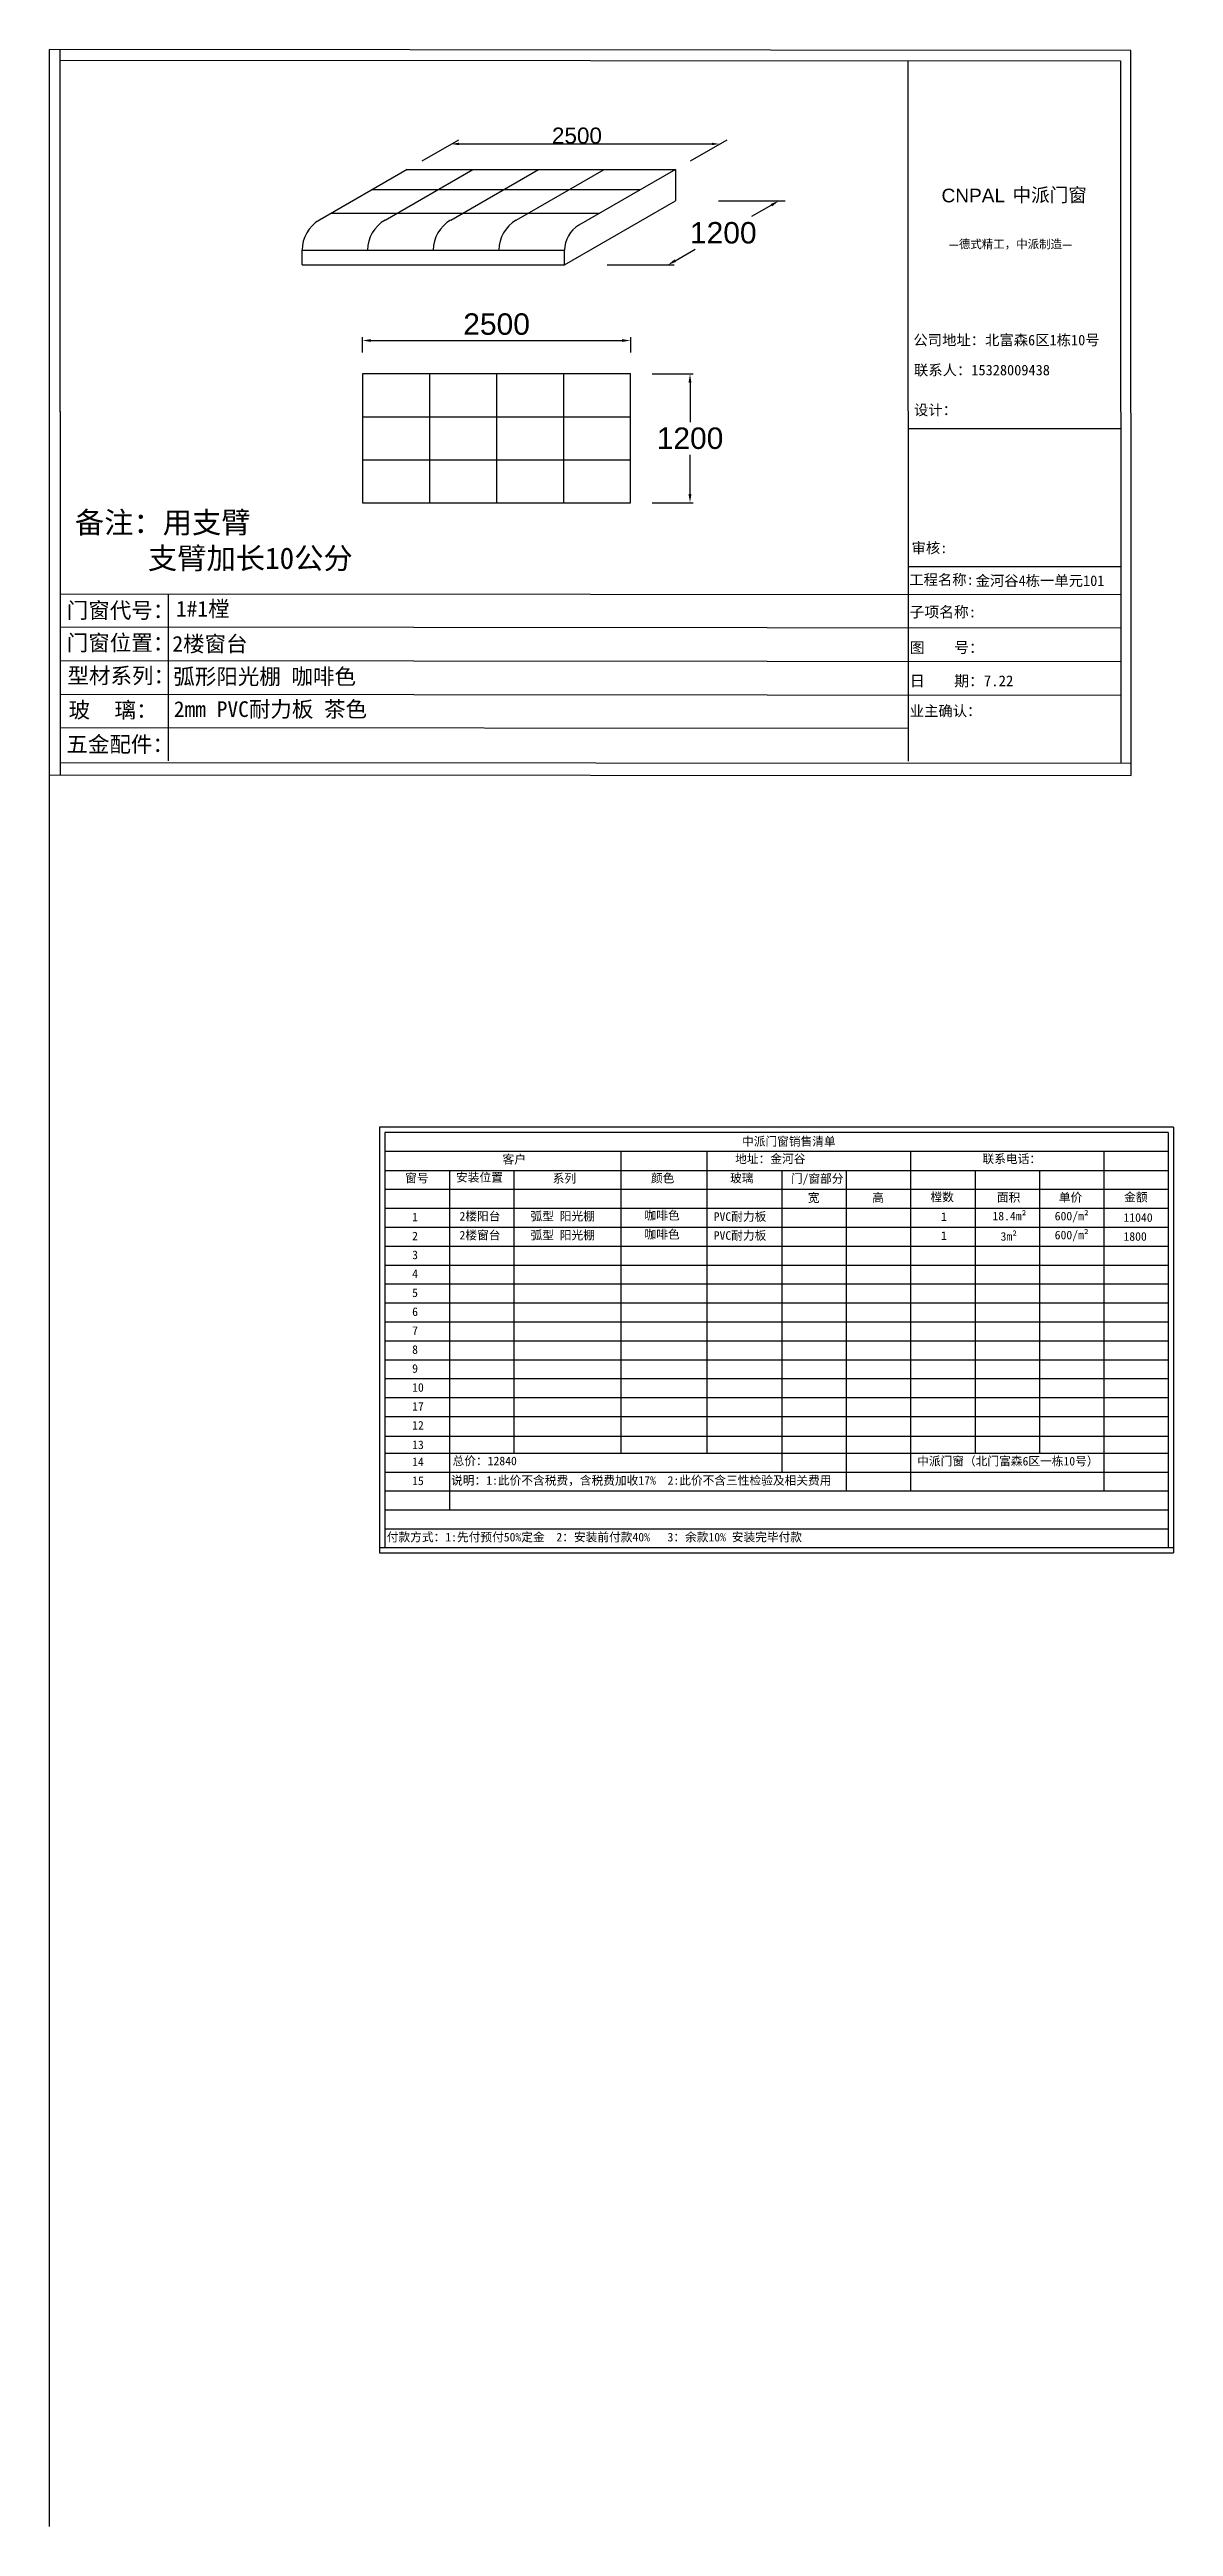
# Model space of a CAD drawing. Header units: inches. Extents: x -138455 to 599497, y -747149 to 13167.
# Drawn here: x 352970 to 363447, y -277090 to -254003 of the extents above; entities that cross this region are included whole.
import ezdxf

# ---------------------------------------------------------------- set-up
doc = ezdxf.new("R2010")
doc.units = ezdxf.units.IN
doc.header["$MEASUREMENT"] = 0
doc.header["$PDMODE"] = 35
doc.header["$PDSIZE"] = -3
doc.layers.add('0 @ 1', color=7, linetype='Continuous')
doc.styles.add('Annotative', font='arialbd.ttf')
doc.styles.add('MtXpl_', font='')
doc.styles.get("Standard").update_dxf_attribs({"font": 'arial.ttf'})
doc.styles.get('MtXpl_').set_extended_font_data('SimSun')
doc.dimstyles.get("Standard").update_dxf_attribs({"dimtxt": 80, "dimasz": 70, "dimexe": 40, "dimexo": 80, "dimgap": 0, "dimtad": 1, "dimtih": 1, "dimtoh": 1, "dimdec": 0, "dimzin": 0, "dimdsep": 46, "dimtxsty": 'Standard', "dimcen": 0.09, "dimadec": 0, "dimazin": 0, "dimtfac": 1, "dimtdec": 0, "dimtofl": 0, "dimtmove": 0, "dimatfit": 3, "dimfxl": 0, "dimtolj": 1, "dimtzin": 0, "dimarcsym": 0})

msp = doc.modelspace()

# ---------------------------------------------------------------- texts
msp.add_text('CNPAL', height=127.3).set_placement((361284.3, -255426.9))
at = {"style": 'MtXpl_'}
for s, height, p in [('中派门窗', 127.3, (361945.3, -255421.6)), ('—德式精工，中派制造—', 78.337, (361350.9, -255856)), ('公司地址：北富森6区1栋10号', 97.921, (361022.6, -256759.3)), ('联系人：15328009438', 97.921, (361028, -257039.2)), ('设计：', 97.92, (361028.1, -257410.8)), ('审核:', 97.92, (361005.3, -258696.7)), ('工程名称:', 97.92, (360984, -258993)), ('金河谷4栋一单元101', 97.921, (361602.2, -259002.6)), ('子项名称:', 101.19, (360986.4, -259295.5)), ('图    号：', 101.19, (360989.3, -259627.4)), ('日    期：7.22', 101.186, (360989.6, -259937.4)), ('业主确认：', 97.92, (360988.2, -260216.5))]:
    msp.add_text(s, height=height, dxfattribs=at).set_placement(p)
at = {"layer": '0 @ 1', "style": 'Annotative'}
for s, p in [('门窗代号：', (353130.7, -259303.3)), ('门窗位置：', (353130.7, -259605.9)), ('型材系列：', (353136.9, -259911.6)), ('玻    璃：', (353147.2, -260232.1)), ('五金配件：', (353127.1, -260551.5))]:
    msp.add_text(s, height=146.88, dxfattribs=at).set_placement(p)
at = {"layer": '0 @ 1', "attachment_point": 1, "style": 'Annotative'}
for s, width, insert, char_height in [('{\\fSimSun|b1|i0|c134|p2;备注：用支臂\\P     支臂加长10公分}', 10343.614, (353206.5, -258310.7), 200), ('{\\fSimSun|b1|i0|c134|p2;1#1樘}', 4396.385, (354147.8, -259141.5), 146.881), ('{\\fSimSun|b1|i0|c134|p2;2楼窗台}', 7291.037, (354115, -259468.7), 146.881), ('{\\fSimSun|b1|i0|c134|p2;弧形阳光棚 咖啡色}', 8107.921, (354123.5, -259773.7), 146.881), ('{\\fSimSun|b1|i0|c134|p2;2mm PVC耐力板 茶色 }', 6587.2, (354128.2, -260077.2), 146.881), ('{\\fSimSun|b1|i0|c134|p2;客户}', 485.592, (357192.9, -264306.9), 80), ('{\\fSimSun|b1|i0|c134|p2;地址：金河谷}', 1564.514, (359361.1, -264302.7), 80), ('{\\fSimSun|b1|i0|c134|p2;中派门窗销售清单}', 1381.442, (359425.3, -264140.2), 80), ('{\\fSimSun|b1|i0|c134|p2;联系电话：}', 603.897, (361666.7, -264303), 80), ('{\\fSimSun|b1|i0|c134|p2;窗号}', 485.592, (356285.3, -264482.7), 80), ('{\\fSimSun|b1|i0|c134|p2;安装位置}', 485.592, (356759.2, -264475.6), 80), ('{\\fSimSun|b1|i0|c134|p2;系列}', 485.592, (357660.1, -264484.9), 80), ('{\\fSimSun|b1|i0|c134|p2;颜色}', 485.592, (358576, -264483), 80), ('{\\fSimSun|b1|i0|c134|p2;玻璃}', 485.592, (359313.5, -264483), 80), ('{\\fSimSun|b1|i0|c134|p2;门/窗部分}', 603.897, (359879.8, -264486.9), 80), ('{\\fSimSun|b1|i0|c134|p2;宽}', 603.897, (360038.2, -264665.7), 80), ('{\\fSimSun|b1|i0|c134|p2;高}', 603.897, (360638.2, -264665.7), 80), ('{\\fSimSun|b1|i0|c134|p2;樘数}', 603.897, (361181.6, -264658.6), 80), ('{\\fSimSun|b1|i0|c134|p2;面积}', 603.897, (361800.1, -264662.5), 80), ('{\\fSimSun|b1|i0|c134|p2;单价}', 603.897, (362377.8, -264662.5), 80), ('{\\fSimSun|b1|i0|c134|p2;金额}', 603.897, (362986.5, -264659.7), 80), ('{\\fSimSun|b1|i0|c134|p2;2}', 485.592, (356349.7, -265021.5), 80), ('{\\fSimSun|b1|i0|c134|p2;1}', 485.592, (356349.7, -264845), 80), ('{\\fSimSun|b1|i0|c134|p2;2楼阳台}', 921.091, (356791.2, -264837.7), 80), ('{\\fSimSun|b1|i0|c134|p2;2楼窗台}', 921.091, (356791.2, -265014.2), 80), ('{\\fSimSun|b1|i0|c134|p2;弧型 阳光棚}', 921.091, (357453.3, -264837.7), 80), ('{\\fSimSun|b1|i0|c134|p2;弧型 阳光棚}', 921.091, (357453.3, -265014.2), 80), ('{\\fSimSun|b1|i0|c134|p2;咖啡色}', 840.838, (358516.2, -264830), 80), ('{\\fSimSun|b1|i0|c134|p2;咖啡色}', 840.838, (358516.2, -265006.5), 80), ('{\\fSimSun|b1|i0|c134|p2; PVC耐力板}', 753.781, (359106.4, -264840.9), 80), ('{\\fSimSun|b1|i0|c134|p2; PVC耐力板}', 753.781, (359106.4, -265017.3), 80), ('{\\fSimSun|b1|i0|c134|p2;1}', 753.781, (361279, -264841.5), 80), ('{\\fSimSun|b1|i0|c134|p2;1}', 753.781, (361279, -265018), 80), ('{\\fSimSun|b1|i0|c134|p2;18.4m²}', 753.781, (361759.1, -264835.9), 80), ('{\\fSimSun|b1|i0|c134|p2;3m²}', 753.781, (361835.1, -265025.5), 80), ('{\\fSimSun|b1|i0|c134|p2;600/m²}', 753.781, (362339.5, -264835.9), 80), ('{\\fSimSun|b1|i0|c134|p2;600/m²}', 753.781, (362339.5, -265012.4), 80), ('{\\fSimSun|b1|i0|c134|p2;11040}', 753.781, (362980.4, -264849.6), 80), ('{\\fSimSun|b1|i0|c134|p2;1800}', 753.781, (362980.4, -265026), 80), ('{\\fSimSun|b1|i0|c134|p2;3}', 485.592, (356349.7, -265197.9), 80), ('{\\fSimSun|b1|i0|c134|p2;4}', 485.592, (356349.7, -265374.4), 80), ('{\\fSimSun|b1|i0|c134|p2;5}', 485.592, (356349.7, -265550.9), 80), ('{\\fSimSun|b1|i0|c134|p2;6}', 485.592, (356349.7, -265727.3), 80), ('{\\fSimSun|b1|i0|c134|p2;7}', 485.592, (356349.7, -265903.8), 80), ('{\\fSimSun|b1|i0|c134|p2;8}', 485.592, (356349.7, -266080.3), 80), ('{\\fSimSun|b1|i0|c134|p2;9}', 485.592, (356349.7, -266256.8), 80), ('{\\fSimSun|b1|i0|c134|p2;10}', 485.592, (356349.7, -266433.2), 80), ('{\\fSimSun|b1|i0|c134|p2;17}', 485.592, (356349.7, -266609.7), 80), ('{\\fSimSun|b1|i0|c134|p2;12}', 485.592, (356349.7, -266786.2), 80), ('{\\fSimSun|b1|i0|c134|p2;13}', 485.592, (356349.7, -266967.9), 80), ('{\\fSimSun|b1|i0|c134|p2;总价：12840}', 2423.77, (356726.4, -267118.3), 80), ('{\\fSimSun|b1|i0|c134|p2;中派门窗（北门富森6区一栋10号）}', 1756.126, (361057.5, -267120.7), 80), ('{\\fSimSun|b1|i0|c134|p2;14}', 485.592, (356349.7, -267127.1), 80), ('{\\fSimSun|b1|i0|c134|p2;15}', 485.592, (356349.7, -267303.6), 80), ('{\\fSimSun|b1|i0|c134|p2;说明：1:此价不含税费，含税费加收17%  2:此价不含三性检验及相关费用}', 3920.385, (356713, -267300.1), 80), ('{\\fSimSun|b1|i0|c134|p2;付款方式：1:先付预付50%定金  2：安装前付款40%   3：余款10% 安装完毕付款}', 6510.182, (356113, -267828.5), 80)]:
    msp.add_mtext_dynamic_manual_height_columns(s, width=width, gutter_width=903.5, heights=[0], dxfattribs=dict(at, insert=insert, char_height=char_height))

# ---------------------------------------------------------------- blocks, each defined once
blk = doc.blocks.new('*D18')
at = {"color": 0, "lineweight": -2, "transparency": 16777216}
for p, q in [((356443, -255040), (356785, -254843)), ((356785, -254883), (359145, -254883)), ((358943, -255040), (359285, -254843))]:
    blk.add_line(p, q, dxfattribs=at)
at = {"color": 0, "transparency": 16777216}
for points in [[(356785, -254871), (356785, -254894), (356715, -254883)], [(359145, -254871), (359145, -254894), (359215, -254883)]]:
    blk.add_solid(points, dxfattribs=at)
at = {"layer": 'Defpoints', "color": 0, "transparency": 16777216}
for p in [(359215, -254883), (356305, -255120), (358805, -255120)]:
    blk.add_point(p, dxfattribs=at)
at = {"color": 0, "transparency": 16777216, "insert": (357886, -254806), "char_height": 150, "attachment_point": 5}
blk.add_mtext('\\A1;2500', dxfattribs=at)
blk = doc.blocks.new('*D961')
at = {"color": 0, "lineweight": -2, "transparency": 16777216}
for p, q in [((359205, -255413), (359828, -255413)), ((359699, -255453), (359514, -255560)), ((358169, -256011), (358793, -256011)), ((358802, -255971), (358987, -255864))]:
    blk.add_line(p, q, dxfattribs=at)
at = {"color": 0, "transparency": 16777216}
for points in [[(359692, -255442), (359705, -255465), (359768, -255413)], [(358795, -255959), (358809, -255982), (358733, -256011)]]:
    blk.add_solid(points, dxfattribs=at)
at = {"layer": 'Defpoints', "color": 0, "transparency": 16777216}
for p in [(358805, -255413), (359768, -255413), (357769, -256011)]:
    blk.add_point(p, dxfattribs=at)
at = {"color": 0, "transparency": 16777216, "insert": (359250, -255712), "char_height": 200, "attachment_point": 5}
blk.add_mtext('\\A1;1200', dxfattribs=at)
blk = doc.blocks.new('*D962')
at = {"color": 0, "lineweight": -2, "transparency": 16777216}
for p, q in [((355887, -256827), (355887, -256685)), ((355967, -256715), (358307, -256715)), ((358387, -256827), (358387, -256685))]:
    blk.add_line(p, q, dxfattribs=at)
at = {"color": 0, "transparency": 16777216}
for points in [[(355967, -256702), (355967, -256728), (355887, -256715)], [(358307, -256702), (358307, -256728), (358387, -256715)]]:
    blk.add_solid(points, dxfattribs=at)
at = {"layer": 'Defpoints', "color": 0, "transparency": 16777216}
for p in [(358387, -256715), (355887, -257027), (358387, -257027)]:
    blk.add_point(p, dxfattribs=at)
at = {"color": 0, "transparency": 16777216, "insert": (357137, -256563), "char_height": 200, "attachment_point": 5}
blk.add_mtext('\\A1;2500', dxfattribs=at)
blk = doc.blocks.new('*D963')
at = {"color": 0, "lineweight": -2, "transparency": 16777216}
for p, q in [((358587, -257027), (358970, -257027)), ((358940, -257107), (358940, -257475)), ((358940, -258147), (358940, -257779)), ((358587, -258227), (358970, -258227))]:
    blk.add_line(p, q, dxfattribs=at)
at = {"color": 0, "transparency": 16777216}
for points in [[(358926, -257107), (358953, -257107), (358940, -257027)], [(358926, -258147), (358953, -258147), (358940, -258227)]]:
    blk.add_solid(points, dxfattribs=at)
at = {"layer": 'Defpoints', "color": 0, "transparency": 16777216}
for p in [(358387, -257027), (358387, -258227), (358940, -258227)]:
    blk.add_point(p, dxfattribs=at)
at = {"color": 0, "transparency": 16777216, "insert": (358940, -257627), "char_height": 200, "attachment_point": 5}
blk.add_mtext('\\A1;1200', dxfattribs=at)

# ---------------------------------------------------------------- dimensions: what is measured, and where the dimension line sits
dim = msp.add_linear_dim(base=(359215.4, -254882.6), p1=(356304.8, -255119.6), p2=(358804.8, -255119.6), angle=0, dimstyle='Standard', override={"dimtxt": 150})
dim.commit()
dim.dimension.update_dxf_attribs({"geometry": '*D18', "text_midpoint": (357885.5, -254882.6), "dimtype": 161})
dim = msp.add_aligned_dim(p1=(357769.5, -256010.8), p2=(358804.8, -255413.1), distance=-481.6, text='1200', dimstyle='Standard', override={"dimtxt": 200, "dimasz": 80, "dimexe": 30, "dimexo": 200, "dimgap": 50})
dim.commit()
dim.dimension.update_dxf_attribs({"geometry": '*D961', "text_midpoint": (359250.4, -255711.9)})
dim = msp.add_linear_dim(base=(358386.5, -256715), p1=(355886.5, -257026.9), p2=(358386.5, -257026.9), dimstyle='Standard', override={"dimtxt": 200, "dimasz": 80, "dimexe": 30, "dimexo": 200, "dimgap": 50})
dim.commit()
dim.dimension.update_dxf_attribs({"geometry": '*D962', "text_midpoint": (357136.5, -256562.9)})
dim = msp.add_linear_dim(base=(358939.6, -258226.9), p1=(358386.5, -257026.9), p2=(358386.5, -258226.9), angle=90, dimstyle='Standard', override={"dimtxt": 200, "dimasz": 80, "dimexe": 30, "dimexo": 200, "dimgap": 50})
dim.commit()
dim.dimension.update_dxf_attribs({"geometry": '*D963', "text_midpoint": (358939.6, -257626.9)})

# ---------------------------------------------------------------- linework, layer by layer
for p, q in [((352969.6, -277090.1), (352969.6, -254002.7)), ((363050.1, -254011.5), (352969.6, -254002.7)), ((352970.8, -260763.9), (352969.6, -254002.7)), ((353070.8, -260764), (353069.6, -254002.8)), ((353069.6, -254100.4), (362952.7, -254109.1)), ((353070.8, -260642.6), (353069.6, -254109)), ((360971.7, -254109.1), (360972.8, -260634.5)), ((362952.7, -254109.1), (362956.2, -260654)), ((363051.4, -260770.2), (363050.1, -254011.5)), ((356304.8, -255119.6), (355485.9, -255592.4)), ((355977.7, -255308.5), (358477.7, -255308.5)), ((356097.4, -255592.4), (356916.3, -255119.6)), ((356304.8, -255119.6), (358804.8, -255119.6)), ((356708.9, -255592.4), (357527.8, -255119.6)), ((357320.4, -255592.4), (358139.3, -255119.6)), ((358804.8, -255119.6), (357904.8, -255639.3)), ((358804.8, -255119.6), (358804.8, -255413.1)), ((355598.6, -255527.4), (358098.6, -255527.4)), ((357769.5, -256010.8), (358804.8, -255413.1)), ((355323.6, -256010.8), (355323.6, -255873.6)), ((355323.6, -255873.6), (357769.5, -255873.6)), ((355323.6, -256010.8), (357769.5, -256010.8)), ((357769.5, -256010.8), (357769.5, -255873.6)), ((358386.5, -257026.9), (355886.5, -257026.9)), ((355886.5, -257026.9), (355886.5, -258226.9)), ((356511.5, -257026.9), (356511.5, -258226.9)), ((357136.5, -257026.9), (357136.5, -258226.9)), ((357761.5, -257026.9), (357761.5, -258226.9)), ((358386.5, -258226.9), (358386.5, -257026.9)), ((355886.5, -257426.9), (358386.5, -257426.9)), ((360971.7, -257536.1), (362952.7, -257536.1)), ((355886.5, -257826.9), (358386.5, -257826.9)), ((355886.5, -258226.9), (358386.5, -258226.9)), ((360972.8, -258821), (362953.9, -258821)), ((353070.8, -259074.6), (362953.9, -259083.3)), ((354074.7, -259075.7), (354075.1, -260632.6)), ((353070.8, -259385), (362953.9, -259393.8)), ((353070.8, -259697.7), (362953.9, -259706.4)), ((353070.8, -260012.7), (362953.9, -260021.4)), ((353070.8, -260321.3), (360972.8, -260328.9)), ((353070.8, -260647.9), (363051.4, -260654.1)), ((352970.8, -260763.9), (363051.4, -260770.2)), ((363446.6, -264047.7), (356046.6, -264047.7)), ((356046.6, -264047.7), (356046.6, -268016.1)), ((363396.6, -264097.7), (356096.6, -264097.7)), ((356096.6, -264097.7), (356096.6, -267966.1)), ((363396.6, -264097.7), (363396.6, -267966.1)), ((363446.6, -264047.7), (363446.6, -268016.1)), ((363396.6, -264273.7), (356096.6, -264273.7)), ((358296.6, -264273.7), (358296.6, -266038.4)), ((359096.6, -264273.7), (359096.6, -266567.8)), ((360996.6, -264273.7), (360996.6, -267438.1)), ((362796.6, -264273.7), (362796.6, -266038.4)), ((356096.6, -264450.1), (363396.6, -264450.1)), ((356696.6, -264450.1), (356696.6, -266038.4)), ((357296.6, -264450.1), (357296.6, -266038.4)), ((359796.6, -264450.1), (359796.6, -266567.8)), ((360396.6, -264450.1), (360396.6, -267438.1)), ((361596.6, -264450.1), (361596.6, -267085.2)), ((362196.6, -264450.1), (362196.6, -266038.4)), ((356096.6, -264626.6), (363396.6, -264626.6)), ((356096.6, -264803.1), (363396.6, -264803.1)), ((356096.6, -264979.5), (363396.6, -264979.5)), ((356096.6, -265156), (363396.6, -265156)), ((356096.6, -265332.5), (363396.6, -265332.5)), ((356096.6, -265508.9), (363396.6, -265508.9)), ((356096.6, -265685.4), (363396.6, -265685.4)), ((356096.6, -265861.9), (363396.6, -265861.9)), ((356096.6, -266038.4), (363396.6, -266038.4)), ((356696.6, -266038.4), (356696.6, -266744.2)), ((357296.6, -266038.4), (357296.6, -266567.8)), ((358296.6, -266038.4), (358296.6, -266567.8)), ((362196.6, -266038.4), (362196.6, -267085.2)), ((362796.6, -266038.4), (362796.6, -267438.1)), ((356096.6, -266214.8), (363396.6, -266214.8)), ((356096.6, -266391.3), (363396.6, -266391.3)), ((356096.6, -266567.8), (363396.6, -266567.8)), ((357296.6, -266567.8), (357296.6, -267085.2)), ((358296.6, -266567.8), (358296.6, -267085.2)), ((359096.6, -266567.8), (359096.6, -267085.2)), ((359796.6, -266567.8), (359796.6, -267261.6)), ((356096.6, -266744.2), (363396.6, -266744.2)), ((356696.6, -266744.2), (356696.6, -267614.1)), ((356096.6, -266926), (363396.6, -266926)), ((356096.6, -267085.2), (363396.6, -267085.2)), ((356096.6, -267261.6), (363396.6, -267261.6)), ((356096.6, -267438.1), (363396.6, -267438.1)), ((356096.6, -267614.1), (363396.6, -267614.1)), ((356096.6, -267790.1), (363396.6, -267790.1)), ((356046.6, -267966.1), (363446.6, -267966.1)), ((356046.6, -268016.1), (363446.6, -268016.1))]:
    msp.add_line(p, q)
for centre, radius in [((355648.3, -255873.6), 324.7), ((356259.8, -255873.6), 324.7), ((356871.2, -255873.6), 324.7), ((357482.7, -255873.6), 324.7), ((358040.1, -255873.6), 270.6)]:
    msp.add_arc(centre, radius, 120, 180)

msp.set_redraw_order([(e.dxf.handle, doc.entitydb.next_handle()) for e in msp.query("TEXT MTEXT ATTDEF DIMENSION ARC_DIMENSION")])  # texts and dimensions are drawn at this point

doc.saveas('drawing.dxf')
